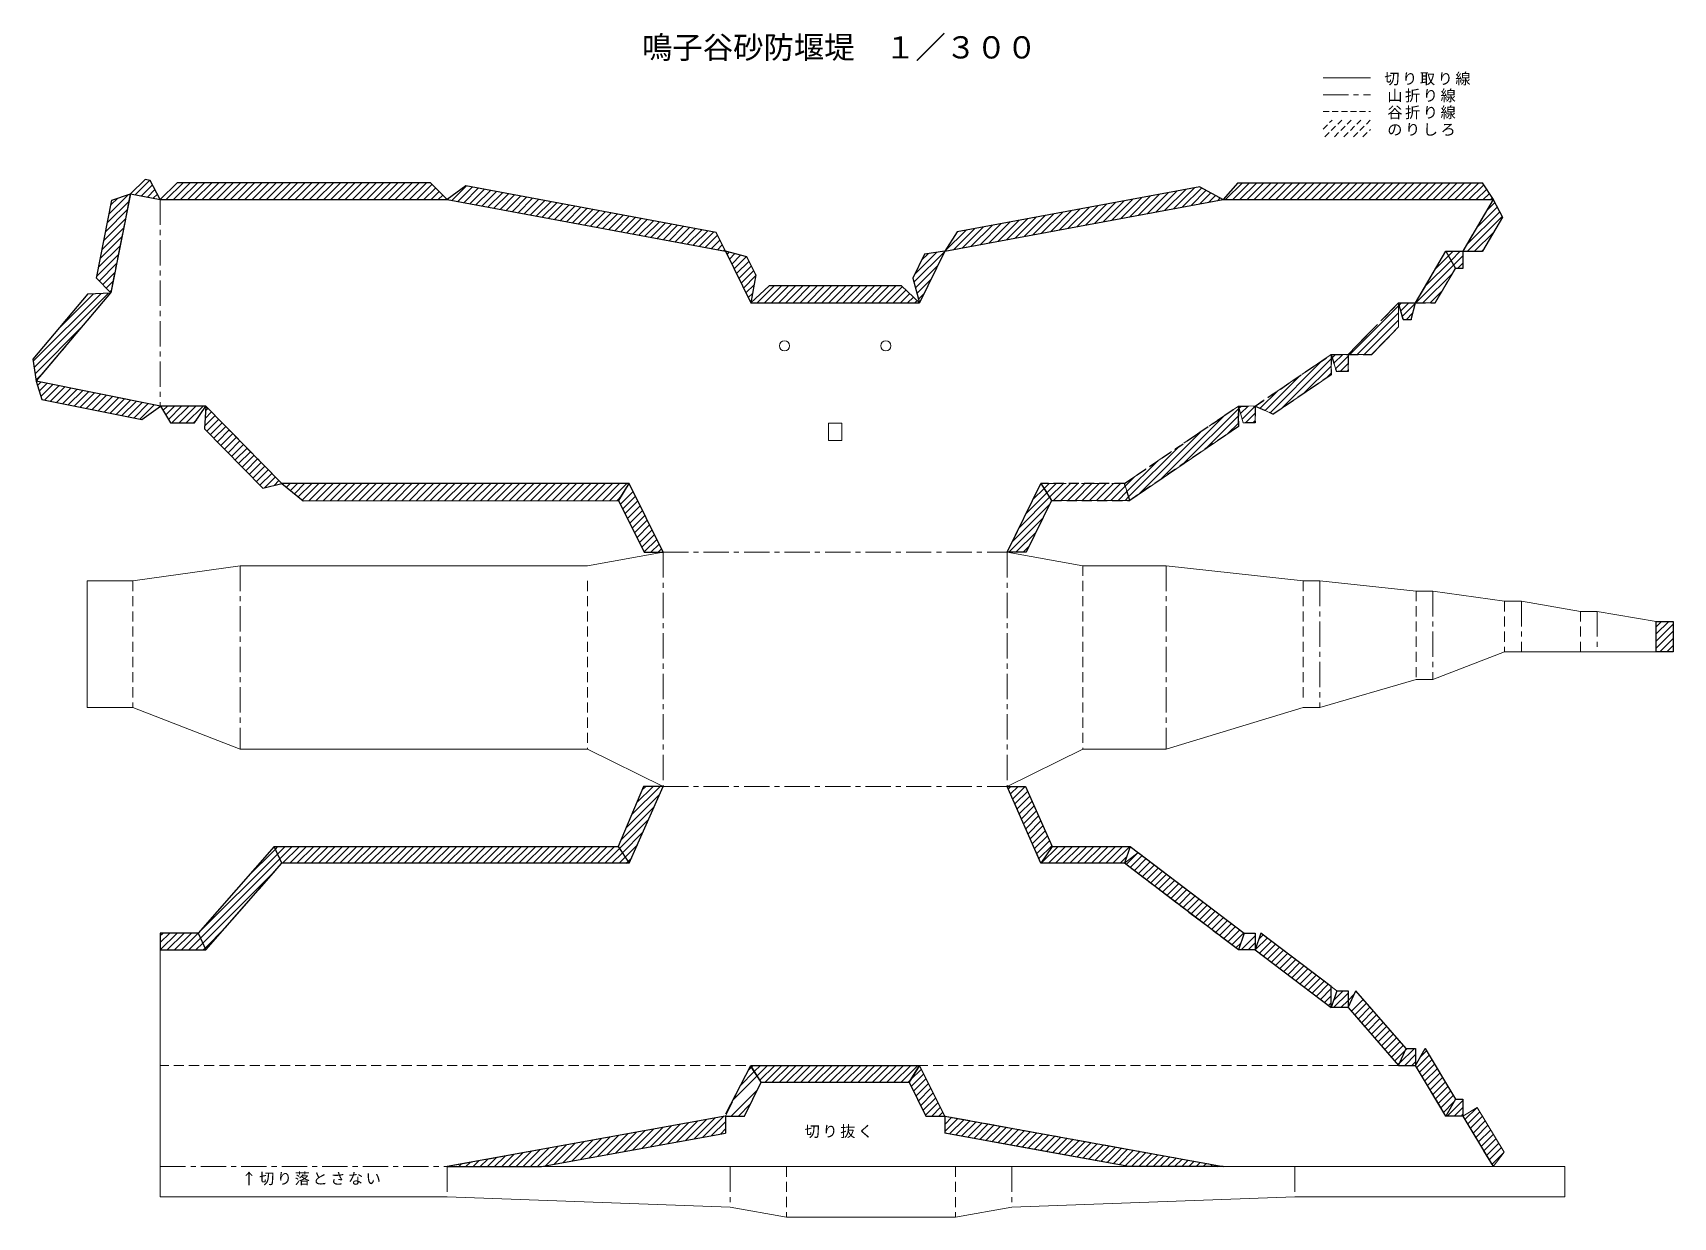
# Model space of a CAD drawing. Units: millimetres at full size, sheet at 1:300. Extents: x -1911260 to 408766, y -45196 to 976532.
# Drawn here: x 175247 to 272476, y 879552 to 949773 of the extents above; entities that cross this region are included whole.
import ezdxf
from ezdxf.enums import TextEntityAlignment as Align

# ---------------------------------------------------------------- set-up
doc = ezdxf.new("R2010")
doc.units = ezdxf.units.MM
doc.header["$LTSCALE"] = 300
for name, pattern in [('CHAIN1', [8, 5, -1, 1, -1]), ('DASHED1', [1.8, 1.2, -0.6]), ('DASHED2', [3, 2, -1])]:
    doc.linetypes.add(name, pattern=pattern)
doc.layers.add('0-0', color=4, linetype='Continuous', lineweight=5)
doc.layers.add('0-1', color=2, linetype='Continuous')
doc.styles.add('ＭＳ ゴシック', font='')
doc.styles.get('ＭＳ ゴシック').set_extended_font_data('MS Gothic')

msp = doc.modelspace()

# ---------------------------------------------------------------- texts
at = {"layer": '0-0', "style": 'ＭＳ ゴシック'}
msp.add_text('鳴子谷砂防堰堤\u3000１／３００', height=1320, dxfattribs=at).set_placement((211355.9, 947853.5), align=Align.BOTTOM_LEFT)
at = {"layer": '0-0', "color": 7, "char_height": 659.8, "attachment_point": 7, "style": 'ＭＳ ゴシック'}
for s, insert in [('\\T1.17;切り取り線', (255354, 946649.2)), ('\\T1.17;山折り線', (255529, 945649.2)), ('\\T1.17;谷折り線', (255529, 944649.2)), ('\\T1.17;のりしろ', (255529, 943649.2)), ('\\T1.17;切り抜く', (220996.9, 884240.6)), ('\\T1.17;↑切り落とさない', (187611.7, 881439.2))]:
    msp.add_mtext(s, dxfattribs=dict(at, insert=insert))

# ---------------------------------------------------------------- linework, layer by layer
at = {"layer": '0-0'}
for p, q in [((251727.5, 947099.2), (254527.5, 947099.2)), ((182804, 939881.4), (183804, 940881.4)), ((198794, 940881.4), (183804, 940881.4)), ((198811.1, 940874.3), (198794, 940881.4)), ((245804, 939881.4), (246680.3, 940881.4)), ((261153.6, 940881.4), (246680.3, 940881.4)), ((217577.4, 936495.7), (218099.3, 935431)), ((260004, 936821.4), (260004, 935821.4)), ((261164.2, 936821.4), (260004, 936821.4)), ((218099.3, 935431), (217804, 933761.4)), ((256204, 933761.4), (256204, 932755.8)), ((256204, 933761.4), (256481.2, 932757.2)), ((258364.2, 933761.4), (257204, 933761.4)), ((256204, 932755.8), (256204, 932333)), ((256204, 932333), (254604.5, 930701.4)), ((252204, 930701.4), (252204, 929492.1)), ((252511.8, 929701.4), (252204, 930701.4)), ((253204, 930701.4), (253204, 929701.4)), ((254604.5, 930701.4), (253204, 930701.4)), ((252511.8, 929701.4), (253204, 929701.4)), ((246704, 927641.4), (246994.8, 926641.4)), ((246704, 927641.4), (246704, 926637.5)), ((247704, 927641.4), (247704, 926641.4)), ((246704, 926641.4), (246704, 926432.1)), ((247704, 926641.4), (246994.8, 926641.4)), ((211512.2, 905096.4), (212604, 905096.4)), ((235657.6, 901532.4), (240291.2, 901532.4)), ((240291.2, 901532.4), (239954, 900532.4)), ((182804, 896397.9), (182804, 895397.9)), ((185050.8, 896397.9), (185504, 895397.9)), ((247041.2, 896397.9), (246704, 895397.9)), ((248041.2, 896397.9), (247704, 895397.9)), ((248041.2, 896397.9), (252541.2, 892974.9)), ((182804, 895397.9), (182804, 882551.9)), ((257770.2, 889551.9), (257204, 888551.9)), ((217804, 888551.9), (218422.1, 887551.9)), ((218422.1, 887551.9), (217422.1, 885551.9)), ((227186, 887551.9), (228186, 885551.9)), ((260004, 885551.9), (260862.1, 886065.5)), ((260862.1, 886065.5), (262453.1, 883413.8)), ((216304, 885551.9), (217422.1, 885551.9)), ((216304, 885551.9), (216304, 884535.5)), ((229304, 885551.9), (228186, 885551.9)), ((205394.2, 882551.9), (216304, 884535.5)), ((234713.9, 883551.9), (240213.9, 882551.9)), ((261804, 882551.9), (262453.1, 883413.8)), ((199804, 882551.9), (245804, 882551.9)), ((245804, 882551.9), (266052, 882551.9))]:
    msp.add_line(p, q, dxfattribs=at)
at = {"layer": '0-0', "color": 2, "linetype": 'CHAIN1'}
for p, q in [((251727.5, 946099.2), (254527.5, 946099.2)), ((182804, 939881.4), (181038.9, 940234.1)), ((182804, 939881.4), (182804, 927644.2)), ((182804, 939881.4), (182986.2, 939881.4)), ((182986.2, 939881.4), (199804, 939881.4)), ((199804, 939881.4), (216304, 936821.4)), ((259004, 936821.4), (257204, 933761.4)), ((259004, 936821.4), (260004, 936821.4)), ((256204, 933761.4), (253204, 930701.4)), ((256204, 933761.4), (257204, 933761.4)), ((252204, 930701.4), (247704, 927641.4)), ((252204, 930701.4), (253204, 930701.4)), ((182806.2, 927643.7), (185504, 927641.4)), ((246704, 927641.4), (239954, 923051.4)), ((246704, 927641.4), (247716.3, 927649.7)), ((235004, 923051.4), (233004, 918971.4)), ((235004, 923051.4), (239954, 923051.4)), ((212604, 918971.4), (233004, 918971.4)), ((212604, 918971.4), (212604, 905096.4)), ((233004, 918971.4), (233004, 905096.4)), ((187532, 918171.4), (187532, 907296.4)), ((242426, 918171.4), (242426, 907296.4)), ((251538, 917271.4), (251538, 909799.8)), ((258238, 916671.4), (258238, 911421.4)), ((263480, 916071.4), (263480, 913071.4)), ((267978, 915471.4), (267978, 913071.4)), ((271476, 914871.4), (271476, 913071.4)), ((212604, 905096.4), (233004, 905096.4)), ((217790.9, 888525.6), (216304, 885551.9)), ((199804, 882551.9), (216275.4, 885551.9)), ((182804, 882551.9), (199804, 882548.9)), ((199804, 882548.9), (199804, 880751.9)), ((216574, 882548.9), (216574, 880151.9)), ((233282, 882548.9), (233282, 880151.9)), ((250052, 882551.9), (250052, 880751.9))]:
    msp.add_line(p, q, dxfattribs=at)
at = {"layer": '0-0', "color": 7, "linetype": 'DASHED1'}
msp.add_line((251727.5, 945099.2), (254527.5, 945099.2), dxfattribs=at)
at = {"layer": '0-0', "color": 2, "linetype": 'DASHED1'}
for p, q in [((251727.5, 944067.9), (252261.5, 944601.9)), ((251827.2, 943601.9), (252827.2, 944601.9)), ((252392.9, 943601.9), (253392.9, 944601.9)), ((252958.6, 943601.9), (253958.6, 944601.9)), ((253524.3, 943601.9), (254524.3, 944601.9)), ((254090, 943601.9), (254527.5, 944039.5))]:
    msp.add_line(p, q, dxfattribs=at)
at = {"layer": '0-0', "color": 5, "linetype": 'DASHED2'}
msp.add_line((260004, 935801.4), (260004, 935821.4), dxfattribs=at)
at = {"layer": '0-0', "color": 7, "linetype": 'DASHED2'}
for p, q in [((237476, 918171.4), (237476, 907296.4)), ((181169, 917271.4), (181169, 909771.4)), ((208132, 917271.4), (208132, 907296.4)), ((250538, 917271.4), (250538, 910081)), ((257238, 916671.4), (257238, 911421.4)), ((262480, 916071.4), (262480, 913071.4)), ((266978, 915471.4), (266978, 913071.4)), ((256204, 888551.9), (182804, 888551.9)), ((219928, 882551.9), (219928, 879551.9)), ((229928, 882548.9), (229928, 879551.9))]:
    msp.add_line(p, q, dxfattribs=at)
at = {"layer": '0-0'}
for points in [[(182804, 939881.4), (182203, 941021.3), (181901.8, 941081.4), (181038.9, 940234.1), (179940.4, 939840), (179017, 935218.9), (179863.3, 934350.4), (178504.3, 934289.3), (175247, 930422.6), (175451.6, 929113.3), (175782.3, 928027.3), (181702.4, 926842.1), (182806.2, 927643.7), (183410.2, 926641.4), (184828.6, 926641.4), (185504, 927641.4), (185421.5, 926297.2), (188875.9, 922773.7), (190004, 923051.4), (191265.1, 922022.8), (209985, 922042.4), (210604, 923051.4)], [(198794, 940881.4), (198811.1, 940874.3), (199804, 939881.4)], [(199804, 939881.4), (200916.4, 940692.2), (215750.1, 937941.2)], [(245804, 939881.4), (244423.5, 940642.4), (230031.8, 937973.4), (229304, 936821.4), (228102, 936641), (227406.7, 935222.8), (227804, 933761.4), (226730.1, 934761.4), (218902.1, 934761.4), (217804, 933761.4)], [(261153.6, 940881.4), (261804, 939881.4), (262358.3, 938851.4), (261164.2, 936821.4)], [(217577.4, 936495.7), (216304, 936821.4), (215750.1, 937941.2)], [(259004, 936821.4), (259564.2, 935801.4), (258364.2, 933761.4)], [(260004, 935821.4), (260004, 935801.4), (259564.2, 935801.4)], [(256488.4, 932757.2), (256939.4, 932759.8), (257204, 933761.4)], [(252204, 929492.1), (248774.6, 927160.1), (247704, 927641.4)], [(246704, 926432.1), (240261.8, 922051.4), (239954, 923051.4)], [(235004, 923051.4), (235627.5, 922051.4), (240261.8, 922051.4)], [(209985, 922042.4), (211490.4, 918971.4), (212604, 918971.4)], [(235627.5, 922051.4), (234117.7, 918971.4), (233004, 918971.4)], [(212604, 918971.4), (208132, 918171.4), (187532, 918171.4), (181169, 917271.4), (178469, 917271.4)], [(233004, 918971.4), (237476, 918171.4), (242426, 918171.4), (250538, 917271.4), (251538, 917271.4), (257238, 916671.4), (258238, 916671.4), (262480, 916071.4), (263480, 916071.4), (266978, 915471.4), (267978, 915471.4), (271476, 914871.4)], [(178469, 917271.4), (178469, 909771.4), (181169, 909771.4), (187532, 907296.4), (208132, 907296.4), (212604, 905096.4)], [(233004, 905096.4), (237476, 907296.4), (242426, 907296.4), (250538, 909771.4), (251538, 909771.4), (257238, 911421.4), (258238, 911421.4), (262480, 913071.4), (271476, 913071.4), (272476, 913071.4), (272476, 914871.4), (271476, 914871.4)], [(211451.9, 905096.4), (209950.5, 901532.4), (210604, 900532.4)], [(233004, 905096.4), (234095.8, 905096.4), (235657.6, 901532.4), (235004, 900532.4)], [(189550.8, 901532.4), (185050.8, 896397.9), (182804, 896397.9)], [(209950.5, 901532.4), (189550.8, 901532.4), (190004, 900532.4)], [(239954, 900532.4), (240759.1, 901176.4), (247041.2, 896397.9)], [(247041.2, 896397.9), (247704, 896397.9), (247704, 895397.9)], [(252204, 893231.3), (252204, 891974.9), (252541.2, 892974.9), (253204, 892974.9), (253204, 891974.9), (253657.3, 892974.9), (256657.3, 889551.9), (256204, 888551.9)], [(256657.3, 889551.9), (257204, 889551.9), (257204, 888551.9)], [(257770.2, 889551.9), (259570.2, 886551.9), (259004, 885551.9)], [(218422.1, 887551.9), (227186, 887551.9), (227804, 888551.9)], [(259570.2, 886551.9), (260004, 886551.9), (260004, 885551.9)], [(229304, 885551.9), (229304, 884535.5), (234713.9, 883551.9)], [(182804, 882551.9), (182804, 880751.9), (199804, 880751.9), (216574, 880151.9), (219928, 879551.9), (229928, 879551.9), (233282, 880151.9), (250052, 880751.9), (266052, 880751.9), (266052, 882551.9)]]:
    msp.add_lwpolyline(points, dxfattribs=at)
at = {"layer": '0-0', "color": 2, "linetype": 'CHAIN1'}
for points in [[(181025.1, 940222.8), (179863.3, 934350.4), (175451.6, 929113.3), (182801, 927642)], [(216304, 936821.4), (217804, 933761.4), (227804, 933761.4), (229304, 936821.4), (245804, 939881.4), (261804, 939881.4), (260004, 936821.4)], [(185504, 927641.4), (190004, 923051.4), (210604, 923051.4), (212604, 918971.4)], [(182804, 895397.9), (185504, 895397.9), (190004, 900532.4), (210604, 900532.4), (212604, 905096.4)], [(233004, 905096.4), (235004, 900532.4), (239954, 900532.4), (246704, 895397.9), (247704, 895397.9), (252204, 891974.9), (253204, 891974.9), (256204, 888551.9), (257204, 888551.9), (259004, 885551.9), (260004, 885551.9), (261804, 882551.9)], [(217804, 888551.9), (227804, 888551.9), (229304, 885551.9), (245804, 882551.9)]]:
    msp.add_lwpolyline(points, dxfattribs=at)
at = {"layer": '0-0'}
msp.add_lwpolyline([(222404, 926621.4), (222404, 925601.4), (223204, 925601.4), (223204, 926621.4)], close=True, dxfattribs=at)
for centre in [(219804, 931211.4), (225804, 931211.4)]:
    msp.add_circle(centre, 300, dxfattribs=at)
at = {"layer": '0-1', "color": 5}
for p, q in [((179940.4, 939840), (181038.9, 940234.1)), ((181038.9, 940234.1), (181901.8, 941081.4)), ((181038.9, 940234.1), (182804, 939881.4)), ((244423.5, 940642.4), (245804, 939881.4)), ((246680.3, 940881.4), (261153.6, 940881.4)), ((261153.6, 940881.4), (261804, 939881.4)), ((179017, 935218.9), (179940.4, 939840)), ((261804, 939881.4), (260004, 936821.4)), ((261804, 939881.4), (262358.3, 938851.4)), ((262358.3, 938851.4), (261164.2, 936821.4)), ((216304, 936821.4), (217804, 933761.4)), ((229304, 936821.4), (227804, 933761.4)), ((229304, 936821.4), (228102, 936641)), ((259004, 936821.4), (259564.2, 935801.4)), ((260004, 936821.4), (261164.2, 936821.4)), ((218099.3, 935431), (217804, 933761.4)), ((226730.1, 934761.4), (218902.1, 934761.4)), ((226730.1, 934761.4), (227804, 933761.4)), ((175451.6, 929113.3), (179863.3, 934350.4)), ((178504.3, 934289.3), (179863.3, 934350.4)), ((256478.5, 932766.8), (256204, 933761.4)), ((256204, 933761.4), (257222.1, 933761.4)), ((256951.8, 932769.6), (257204, 933761.4)), ((256478.5, 932766.8), (256491.2, 932757.2)), ((256481.2, 932757.2), (256488.4, 932757.2)), ((256939.4, 932759.8), (256491.2, 932757.2)), ((256951.8, 932769.6), (256939.4, 932759.8)), ((182806.2, 927643.7), (175451.6, 929113.3)), ((185050.8, 896397.9), (182804, 896397.9)), ((252541.2, 892974.9), (252204, 891974.9)), ((256657.3, 889551.9), (253657.3, 892974.9)), ((253204, 891974.9), (252204, 891974.9)), ((217804, 888551.9), (227804, 888551.9)), ((216275.4, 885551.9), (199804, 882551.9)), ((216304, 885551.9), (216304, 884535.5)), ((229304, 885551.9), (229304, 884535.5)), ((260004, 885551.9), (261804, 882551.9)), ((240213.9, 882551.9), (229304, 884535.5))]:
    msp.add_line(p, q, dxfattribs=at)
at = {"layer": '0-1'}
for p, q in [((181329.5, 940176), (182179.4, 941026)), ((181683.1, 940105.4), (182339.7, 940762)), ((182036.7, 940034.7), (182486.2, 940484.2)), ((182390.3, 939964.1), (182632.7, 940206.4)), ((183156.2, 939881.4), (184156, 940881.2)), ((183580.4, 939881.4), (184580.1, 940881)), ((184004.7, 939881.4), (185004.1, 940880.8)), ((184429, 939881.4), (185428.2, 940880.6)), ((184853.2, 939881.4), (185852.3, 940880.4)), ((185277.5, 939881.4), (186276.3, 940880.2)), ((185701.8, 939881.4), (186700.4, 940880)), ((186126, 939881.4), (187124.5, 940879.8)), ((186550.3, 939881.4), (187548.5, 940879.6)), ((186974.5, 939881.4), (187972.6, 940879.4)), ((187398.8, 939881.4), (188396.6, 940879.2)), ((187823.1, 939881.4), (188820.7, 940879)), ((188247.3, 939881.4), (189244.8, 940878.8)), ((188671.6, 939881.4), (189668.8, 940878.6)), ((189095.9, 939881.4), (190092.9, 940878.4)), ((189520.1, 939881.4), (190517, 940878.2)), ((189944.4, 939881.4), (190941, 940878)), ((190368.7, 939881.4), (191365.1, 940877.8)), ((190792.9, 939881.4), (191789.2, 940877.6)), ((191217.2, 939881.4), (192213.2, 940877.4)), ((191641.5, 939881.4), (192637.3, 940877.2)), ((192065.7, 939881.4), (193061.4, 940877)), ((192490, 939881.4), (193485.4, 940876.8)), ((192914.2, 939881.4), (193909.5, 940876.6)), ((193338.5, 939881.4), (194333.5, 940876.4)), ((193762.8, 939881.4), (194757.6, 940876.2)), ((194187, 939881.4), (195181.7, 940876)), ((194611.3, 939881.4), (195605.7, 940875.8)), ((195035.6, 939881.4), (196029.8, 940875.6)), ((195459.8, 939881.4), (196453.9, 940875.4)), ((195884.1, 939881.4), (196877.9, 940875.2)), ((196308.4, 939881.4), (197302, 940875)), ((196732.6, 939881.4), (197726.1, 940874.8)), ((197156.9, 939881.4), (198150.1, 940874.6)), ((197581.1, 939881.4), (198574.2, 940874.4)), ((198005.4, 939881.4), (198904.7, 940780.7)), ((198429.7, 939881.4), (199116.9, 940568.6)), ((198853.9, 939881.4), (199329, 940356.4)), ((200076.2, 939830.9), (200934.2, 940688.9)), ((200434.1, 939764.5), (201292.1, 940622.5)), ((200792, 939698.2), (201650, 940556.1)), ((201149.9, 939631.8), (202007.9, 940489.7)), ((201507.8, 939565.4), (202365.8, 940423.4)), ((201865.7, 939499), (202723.6, 940357)), ((202223.6, 939432.7), (203081.5, 940290.6)), ((202581.5, 939366.3), (203439.4, 940224.2)), ((241292.1, 939044.6), (242540.7, 940293.2)), ((241813, 939141.2), (243061.6, 940389.8)), ((242333.8, 939237.8), (243582.5, 940486.4)), ((242854.7, 939334.4), (244103.3, 940583)), ((243375.6, 939431), (244528.9, 940584.3)), ((243896.4, 939527.6), (244802.4, 940433.6)), ((244417.3, 939624.2), (245075.9, 940282.8)), ((245947.3, 939881.4), (246947.3, 940881.4)), ((245947.3, 939881.4), (246947.3, 940881.4)), ((246371.5, 939881.4), (247371.5, 940881.4)), ((246371.5, 939881.4), (247371.5, 940881.4)), ((246795.8, 939881.4), (247795.8, 940881.4)), ((246795.8, 939881.4), (247795.8, 940881.4)), ((247220, 939881.4), (248220, 940881.4)), ((247220, 939881.4), (248220, 940881.4)), ((247644.3, 939881.4), (248644.3, 940881.4)), ((247644.3, 939881.4), (248644.3, 940881.4)), ((248068.6, 939881.4), (249068.6, 940881.4)), ((248068.6, 939881.4), (249068.6, 940881.4)), ((248492.8, 939881.4), (249492.8, 940881.4)), ((248492.8, 939881.4), (249492.8, 940881.4)), ((248917.1, 939881.4), (249917.1, 940881.4)), ((248917.1, 939881.4), (249917.1, 940881.4)), ((249341.4, 939881.4), (250341.4, 940881.4)), ((249341.4, 939881.4), (250341.4, 940881.4)), ((249765.6, 939881.4), (250765.6, 940881.4)), ((249765.6, 939881.4), (250765.6, 940881.4)), ((250189.9, 939881.4), (251189.9, 940881.4)), ((250189.9, 939881.4), (251189.9, 940881.4)), ((250614.2, 939881.4), (251614.2, 940881.4)), ((250614.2, 939881.4), (251614.2, 940881.4)), ((251038.4, 939881.4), (252038.4, 940881.4)), ((251038.4, 939881.4), (252038.4, 940881.4)), ((251462.7, 939881.4), (252462.7, 940881.4)), ((251462.7, 939881.4), (252462.7, 940881.4)), ((251886.9, 939881.4), (252886.9, 940881.4)), ((251886.9, 939881.4), (252886.9, 940881.4)), ((252311.2, 939881.4), (253311.2, 940881.4)), ((252311.2, 939881.4), (253311.2, 940881.4)), ((252735.5, 939881.4), (253735.5, 940881.4)), ((252735.5, 939881.4), (253735.5, 940881.4)), ((253159.7, 939881.4), (254159.7, 940881.4)), ((253159.7, 939881.4), (254159.7, 940881.4)), ((253584, 939881.4), (254584, 940881.4)), ((253584, 939881.4), (254584, 940881.4)), ((254008.3, 939881.4), (255008.3, 940881.4)), ((254008.3, 939881.4), (255008.3, 940881.4)), ((254432.5, 939881.4), (255432.5, 940881.4)), ((254432.5, 939881.4), (255432.5, 940881.4)), ((254856.8, 939881.4), (255856.8, 940881.4)), ((254856.8, 939881.4), (255856.8, 940881.4)), ((255281.1, 939881.4), (256281.1, 940881.4)), ((255281.1, 939881.4), (256281.1, 940881.4)), ((255705.3, 939881.4), (256705.3, 940881.4)), ((255705.3, 939881.4), (256705.3, 940881.4)), ((256129.6, 939881.4), (257129.6, 940881.4)), ((256129.6, 939881.4), (257129.6, 940881.4)), ((256553.9, 939881.4), (257553.9, 940881.4)), ((256553.9, 939881.4), (257553.9, 940881.4)), ((256978.1, 939881.4), (257978.1, 940881.4)), ((256978.1, 939881.4), (257978.1, 940881.4)), ((257402.4, 939881.4), (258402.4, 940881.4)), ((257402.4, 939881.4), (258402.4, 940881.4)), ((257826.6, 939881.4), (258826.6, 940881.4)), ((257826.6, 939881.4), (258826.6, 940881.4)), ((258250.9, 939881.4), (259250.9, 940881.4)), ((258250.9, 939881.4), (259250.9, 940881.4)), ((258675.2, 939881.4), (259675.2, 940881.4)), ((258675.2, 939881.4), (259675.2, 940881.4)), ((259099.4, 939881.4), (260099.4, 940881.4)), ((259099.4, 939881.4), (260099.4, 940881.4)), ((259523.7, 939881.4), (260523.7, 940881.4)), ((259523.7, 939881.4), (260523.7, 940881.4)), ((259948, 939881.4), (260948, 940881.4)), ((259948, 939881.4), (260948, 940881.4)), ((260372.2, 939881.4), (261239.8, 940748.9)), ((260372.2, 939881.4), (261239.8, 940748.9)), ((260796.5, 939881.4), (261407, 940491.9)), ((260796.5, 939881.4), (261407, 940491.9)), ((261220.8, 939881.4), (261574.2, 940234.8)), ((261220.8, 939881.4), (261574.2, 940234.8)), ((179571.5, 937993.8), (180845.9, 939268.2)), ((179677.5, 938524), (180951.9, 939798.4)), ((179783.4, 939054.2), (180921, 940191.8)), ((179889.3, 939584.4), (180259.3, 939954.4)), ((182743.9, 939893.4), (182779.1, 939928.6)), ((199278.2, 939881.4), (199541.1, 940144.3)), ((199702.5, 939881.4), (199753.3, 939932.2)), ((202939.4, 939299.9), (203797.3, 940157.9)), ((203297.3, 939233.6), (204155.2, 940091.5)), ((203655.2, 939167.2), (204513.1, 940025.1)), ((204013.1, 939100.8), (204871, 939958.8)), ((204370.9, 939034.4), (205228.9, 939892.4)), ((204728.8, 938968.1), (205586.8, 939826)), ((205086.7, 938901.7), (205944.7, 939759.6)), ((205444.6, 938835.3), (206302.6, 939693.3)), ((205802.5, 938768.9), (206660.5, 939626.9)), ((206160.4, 938702.6), (207018.3, 939560.5)), ((206518.3, 938636.2), (207376.2, 939494.1)), ((206876.2, 938569.8), (207734.1, 939427.8)), ((207234.1, 938503.5), (208092, 939361.4)), ((207592, 938437.1), (208449.9, 939295)), ((236083.5, 938078.7), (237332.1, 939327.3)), ((236604.4, 938175.3), (237853, 939423.9)), ((237125.2, 938271.9), (238373.9, 939520.5)), ((237646.1, 938368.5), (238894.7, 939617.1)), ((238167, 938465.1), (239415.6, 939713.7)), ((238687.8, 938561.7), (239936.4, 939810.3)), ((239208.7, 938658.3), (240457.3, 939906.9)), ((239729.5, 938754.8), (240978.2, 940003.5)), ((240250.4, 938851.4), (241499, 940100.1)), ((240771.3, 938948), (242019.9, 940196.7)), ((244938.1, 939720.8), (245349.4, 940132)), ((245459, 939817.4), (245622.9, 939981.3)), ((260819, 938206.9), (262045.3, 939433.1)), ((260819, 938206.9), (262045.3, 939433.1)), ((261425.1, 939237.2), (261896.8, 939709)), ((261425.1, 939237.2), (261896.8, 939709)), ((261645, 939881.4), (261741.4, 939977.7)), ((261645, 939881.4), (261741.4, 939977.7)), ((179465.6, 937463.6), (180740, 938738)), ((207949.9, 938370.7), (208807.8, 939228.7)), ((208307.8, 938304.3), (209165.7, 939162.3)), ((208665.6, 938238), (209523.6, 939095.9)), ((209023.5, 938171.6), (209881.5, 939029.5)), ((209381.4, 938105.2), (210239.4, 938963.2)), ((209739.3, 938038.9), (210597.3, 938896.8)), ((210097.2, 937972.5), (210955.2, 938830.4)), ((210455.1, 937906.1), (211313, 938764)), ((210813, 937839.7), (211670.9, 938697.7)), ((211170.9, 937773.4), (212028.8, 938631.3)), ((211528.8, 937707), (212386.7, 938564.9)), ((211886.7, 937640.6), (212744.6, 938498.6)), ((212244.6, 937574.2), (213102.5, 938432.2)), ((212602.5, 937507.9), (213460.4, 938365.8)), ((212960.3, 937441.5), (213818.3, 938299.4)), ((230354.1, 937016.1), (231602.7, 938264.7)), ((230874.9, 937112.7), (232123.5, 938361.3)), ((231395.8, 937209.3), (232644.4, 938457.9)), ((231916.6, 937305.9), (233165.3, 938554.5)), ((232437.5, 937402.5), (233686.1, 938651.1)), ((232958.4, 937499.1), (234207, 938747.7)), ((233479.2, 937595.7), (234727.8, 938844.3)), ((234000.1, 937692.3), (235248.7, 938940.9)), ((234520.9, 937788.9), (235769.6, 939037.5)), ((235041.8, 937885.5), (236290.4, 939134.1)), ((235562.7, 937982.1), (236811.3, 939230.7)), ((260212.9, 937176.5), (262193.7, 939157.3)), ((260212.9, 937176.5), (262193.7, 939157.3)), ((260282.1, 936821.4), (262342.2, 938881.5)), ((260282.1, 936821.4), (262342.2, 938881.5)), ((179253.7, 936403.2), (180528.1, 937677.6)), ((179359.6, 936933.4), (180634, 938207.8)), ((213318.2, 937375.1), (214176.2, 938233.1)), ((213676.1, 937308.8), (214534.1, 938166.7)), ((214034, 937242.4), (214892, 938100.3)), ((214391.9, 937176), (215249.9, 938033.9)), ((214749.8, 937109.6), (215607.7, 937967.6)), ((215107.7, 937043.3), (215834.7, 937770.2)), ((215465.6, 936976.9), (215975.1, 937486.4)), ((229312.3, 936822.9), (230561, 938071.5)), ((229833.2, 936919.5), (231081.8, 938168.1)), ((230020.3, 937955.1), (230040.1, 937974.9)), ((260706.3, 936821.4), (261818.3, 937933.4)), ((260706.3, 936821.4), (261818.3, 937933.4)), ((179041.8, 935342.7), (180316.2, 936617.2)), ((179147.7, 935872.9), (180422.1, 937147.4)), ((215823.5, 936910.5), (216115.5, 937202.5)), ((216181.4, 936844.1), (216255.9, 936918.7)), ((216395.8, 936634.3), (216526.1, 936764.6)), ((216535.3, 936349.6), (216863.9, 936678.2)), ((216674.9, 936064.9), (217201.8, 936591.8)), ((216814.4, 935780.2), (217539.6, 936505.4)), ((227472, 934982.6), (229297.5, 936808.1)), ((227521, 935455.8), (228812.8, 936747.7)), ((227928.9, 936288), (228313.7, 936672.8)), ((258390.5, 935778.3), (259156.3, 936544.1)), ((258996.5, 936808.7), (259005.9, 936818)), ((259005.9, 936818), (259009.3, 936821.4)), ((259005.9, 936818), (259009.3, 936821.4)), ((259156.3, 936544.1), (259433.6, 936821.4)), ((259156.3, 936544.1), (259433.6, 936821.4)), ((259306.7, 936270.3), (259857.8, 936821.4)), ((259306.7, 936270.3), (259857.8, 936821.4)), ((259457.1, 935996.4), (260004, 936543.4)), ((259457.1, 935996.4), (260004, 936543.4)), ((261130.6, 936821.4), (261212.2, 936903)), ((261130.6, 936821.4), (261212.2, 936903)), ((179177.5, 935054.2), (180210.3, 936086.9)), ((179386.9, 934839.3), (180104.3, 935556.7)), ((216954, 935495.5), (217701.3, 936242.8)), ((217093.6, 935210.8), (217840.9, 935958.1)), ((217233.1, 934926.1), (217980.5, 935673.4)), ((217372.7, 934641.4), (218085.7, 935354.4)), ((227562.7, 934649.1), (228889.6, 935975.9)), ((257222.1, 933761.4), (259457.1, 935996.4)), ((257646.3, 933761.4), (259389.8, 935504.8)), ((257784.4, 934747.9), (259306.7, 936270.3)), ((259686.3, 935801.4), (260004, 936119.1)), ((259686.3, 935801.4), (260004, 936119.1)), ((179596.3, 934624.4), (179998.4, 935026.5)), ((179805.6, 934409.5), (179892.4, 934496.3)), ((217512.2, 934356.6), (217994.6, 934839)), ((218189.8, 933761.4), (219189.8, 934761.4)), ((218614, 933761.4), (219614, 934761.4)), ((219038.3, 933761.4), (220038.3, 934761.4)), ((219462.6, 933761.4), (220462.6, 934761.4)), ((219886.8, 933761.4), (220886.8, 934761.4)), ((220311.1, 933761.4), (221311.1, 934761.4)), ((220735.4, 933761.4), (221735.4, 934761.4)), ((221159.6, 933761.4), (222159.6, 934761.4)), ((221583.9, 933761.4), (222583.9, 934761.4)), ((222008.2, 933761.4), (223008.2, 934761.4)), ((222432.4, 933761.4), (223432.4, 934761.4)), ((222856.7, 933761.4), (223856.7, 934761.4)), ((223281, 933761.4), (224281, 934761.4)), ((223705.2, 933761.4), (224705.2, 934761.4)), ((224129.5, 933761.4), (225129.5, 934761.4)), ((224553.7, 933761.4), (225553.7, 934761.4)), ((224978, 933761.4), (225978, 934761.4)), ((225402.3, 933761.4), (226402.3, 934761.4)), ((225826.5, 933761.4), (226780, 934714.9)), ((226250.8, 933761.4), (226999.7, 934510.3)), ((227653.4, 934315.5), (228481.6, 935143.7)), ((258070.6, 933761.4), (258783.7, 934474.5)), ((175266.9, 930295.1), (179296.8, 934324.9)), ((175324.2, 929928.1), (179741, 934344.9)), ((176726.3, 932178.8), (178852.5, 934305)), ((217651.8, 934071.9), (217903.4, 934323.6)), ((217791.4, 933787.2), (217812.3, 933808.2)), ((226675.1, 933761.4), (227219.4, 934305.8)), ((227099.3, 933761.4), (227439.1, 934101.2)), ((227523.6, 933761.4), (227658.8, 933896.6)), ((227744.1, 933981.9), (228073.7, 934311.5)), ((253313.6, 930701.4), (256204, 933591.9)), ((256240.7, 933628.5), (256373.6, 933761.4)), ((256332.5, 933296), (256797.8, 933761.4)), ((256424.2, 932963.5), (257197.9, 933737.2)), ((253737.8, 930701.4), (256204, 933167.6)), ((254162.1, 930701.4), (256204, 932743.4)), ((256643.1, 932758.1), (257053.2, 933168.3)), ((256643.1, 932758.1), (257053.2, 933168.3)), ((175381.6, 929561.2), (178219.6, 932399.2)), ((254586.3, 930701.4), (255510.2, 931625.3)), ((252265.5, 930501.8), (252465, 930701.4)), ((252365.3, 930177.4), (252889.3, 930701.4)), ((252465.2, 929853), (253204, 930591.9)), ((175438.9, 929194.3), (175951.8, 929707.2)), ((248584.8, 927245.4), (251693.8, 930354.4)), ((249240.6, 927476.9), (252204, 930440.4)), ((250566.4, 928378.5), (252204, 930016.1)), ((251892.2, 929280), (252204, 929591.9)), ((252737.8, 929701.4), (253204, 930167.6)), ((253162.1, 929701.4), (253204, 929743.4)), ((175528.8, 928859.9), (175727.2, 929058.3)), ((175627.8, 928534.6), (176080.8, 928987.6)), ((175726.8, 928209.4), (176434.4, 928917)), ((175937.8, 927996.1), (176788, 928846.3)), ((176291.3, 927925.4), (177141.6, 928775.6)), ((176644.8, 927854.6), (177495.2, 928705)), ((176998.3, 927783.8), (177848.8, 928634.3)), ((177351.8, 927713.1), (178202.4, 928563.7)), ((247999.4, 927508.6), (249042.1, 928551.3)), ((248292.1, 927377), (250368, 929452.9)), ((177705.3, 927642.3), (178556, 928493)), ((178058.8, 927571.5), (178909.6, 928422.4)), ((178412.3, 927500.8), (179263.2, 928351.7)), ((178765.8, 927430), (179616.8, 928281)), ((179119.3, 927359.2), (179970.4, 928210.4)), ((179472.8, 927288.5), (180324, 928139.7)), ((179826.3, 927217.7), (180677.7, 928069.1)), ((180179.8, 927146.9), (181031.3, 927998.4)), ((180533.3, 927076.2), (181384.9, 927927.8)), ((180886.8, 927005.4), (181738.5, 927857.1)), ((181240.3, 926934.6), (182092.1, 927786.4)), ((181593.8, 926863.8), (182445.7, 927715.8)), ((182776, 927621.9), (182799.3, 927645.1)), ((182962.6, 927384.2), (183221.8, 927643.4)), ((183122.1, 927119.4), (183645.7, 927643)), ((183281.6, 926854.7), (184069.6, 927642.6)), ((183492.6, 926641.4), (184493.5, 927642.3)), ((183916.9, 926641.4), (184917.4, 927641.9)), ((184341.1, 926641.4), (185341.3, 927641.5)), ((246739, 927521), (246859.4, 927641.4)), ((246834.6, 927192.3), (247283.7, 927641.4)), ((246930.2, 926863.6), (247704, 927637.5)), ((247706.7, 927640.2), (247716.3, 927649.7)), ((184765.4, 926641.4), (184960, 926836)), ((185431.4, 926458.8), (186053.5, 927080.9)), ((185459.2, 926910.9), (185843.5, 927295.2)), ((185486.9, 927362.9), (185633.4, 927509.4)), ((185556.4, 926159.6), (186263.5, 926866.7)), ((185766.4, 925945.3), (186473.6, 926652.5)), ((242084.8, 923291), (245863.8, 927070.1)), ((243410.6, 924192.6), (246704, 927486)), ((244736.4, 925094.1), (246704, 927061.7)), ((246062.3, 925995.7), (246704, 926637.5)), ((247132.2, 926641.4), (247704, 927213.2)), ((247556.5, 926641.4), (247704, 926788.9)), ((185976.4, 925731.1), (186683.6, 926438.3)), ((186186.5, 925516.9), (186893.6, 926224)), ((186396.5, 925302.6), (187103.7, 926009.8)), ((186606.5, 925088.4), (187313.7, 925795.6)), ((240759, 922389.4), (244538, 926168.5)), ((186816.6, 924874.2), (187523.7, 925581.3)), ((187026.6, 924659.9), (187733.7, 925367.1)), ((187236.6, 924445.7), (187943.8, 925152.9)), ((187446.7, 924231.5), (188153.8, 924938.6)), ((187656.7, 924017.3), (188363.8, 924724.4)), ((187866.7, 923803), (188573.9, 924510.2)), ((188076.8, 923588.8), (188783.9, 924295.9)), ((188286.8, 923374.6), (188993.9, 924081.7)), ((188496.8, 923160.3), (189204, 923867.5)), ((188706.9, 922946.1), (189414, 923653.2)), ((188985.7, 922800.7), (189624, 923439)), ((189548.6, 922939.3), (189834.1, 923224.8)), ((190048.6, 923015), (190085, 923051.4)), ((190282.3, 922824.4), (190509.2, 923051.4)), ((190515.9, 922633.8), (190933.5, 923051.4)), ((190749.6, 922443.3), (191357.7, 923051.4)), ((190983.3, 922252.7), (191782, 923051.4)), ((191216.9, 922062.1), (192206.3, 923051.4)), ((191602.5, 922023.3), (192630.5, 923051.4)), ((192027.4, 922024), (193054.8, 923051.4)), ((192452.3, 922024.6), (193479.1, 923051.4)), ((192877.2, 922025.3), (193903.3, 923051.4)), ((193302.1, 922025.9), (194327.6, 923051.4)), ((193727, 922026.6), (194751.9, 923051.4)), ((194152, 922027.2), (195176.1, 923051.4)), ((194576.9, 922027.9), (195600.4, 923051.4)), ((195001.8, 922028.5), (196024.7, 923051.4)), ((195426.7, 922029.2), (196448.9, 923051.4)), ((195851.6, 922029.8), (196873.2, 923051.4)), ((196276.5, 922030.5), (197297.4, 923051.4)), ((196701.4, 922031.1), (197721.7, 923051.4)), ((197126.4, 922031.8), (198146, 923051.4)), ((197551.3, 922032.4), (198570.2, 923051.4)), ((197976.2, 922033.1), (198994.5, 923051.4)), ((198401.1, 922033.7), (199418.8, 923051.4)), ((198826, 922034.4), (199843, 923051.4)), ((199250.9, 922035), (200267.3, 923051.4)), ((199675.8, 922035.7), (200691.6, 923051.4)), ((200100.7, 922036.3), (201115.8, 923051.4)), ((200525.7, 922037), (201540.1, 923051.4)), ((200950.6, 922037.6), (201964.4, 923051.4)), ((201375.5, 922038.3), (202388.6, 923051.4)), ((201800.4, 922038.9), (202812.9, 923051.4)), ((202225.3, 922039.6), (203237.1, 923051.4)), ((202650.2, 922040.2), (203661.4, 923051.4)), ((203075.1, 922040.9), (204085.7, 923051.4)), ((203500.1, 922041.5), (204509.9, 923051.4)), ((203925, 922042.2), (204934.2, 923051.4)), ((204349.9, 922042.8), (205358.5, 923051.4)), ((204774.8, 922043.5), (205782.7, 923051.4)), ((205199.7, 922044.1), (206207, 923051.4)), ((205624.6, 922044.8), (206631.3, 923051.4)), ((206049.5, 922045.4), (207055.5, 923051.4)), ((206474.4, 922046.1), (207479.8, 923051.4)), ((206899.4, 922046.7), (207904, 923051.4)), ((207324.3, 922047.4), (208328.3, 923051.4)), ((207749.2, 922048), (208752.6, 923051.4)), ((208174.1, 922048.6), (209176.8, 923051.4)), ((208599, 922049.3), (209601.1, 923051.4)), ((209023.9, 922049.9), (210025.4, 923051.4)), ((209448.8, 922050.6), (210449.6, 923051.4)), ((235754, 922051.4), (236754, 923051.4)), ((235754, 922051.4), (236754, 923051.4)), ((236178.3, 922051.4), (237178.3, 923051.4)), ((236178.3, 922051.4), (237178.3, 923051.4)), ((236602.5, 922051.4), (237602.5, 923051.4)), ((236602.5, 922051.4), (237602.5, 923051.4)), ((237026.8, 922051.4), (238026.8, 923051.4)), ((237026.8, 922051.4), (238026.8, 923051.4)), ((237451.1, 922051.4), (238451.1, 923051.4)), ((237451.1, 922051.4), (238451.1, 923051.4)), ((237875.3, 922051.4), (238875.3, 923051.4)), ((237875.3, 922051.4), (238875.3, 923051.4)), ((238299.6, 922051.4), (239299.6, 923051.4)), ((238299.6, 922051.4), (239299.6, 923051.4)), ((238723.9, 922051.4), (239723.9, 923051.4)), ((238723.9, 922051.4), (239723.9, 923051.4)), ((239148.1, 922051.4), (239999.7, 922903)), ((209873.7, 922051.2), (210137.6, 922315.1)), ((210078.8, 921832), (210832.4, 922585.6)), ((210219, 921547.9), (210971.9, 922300.9)), ((210359.2, 921263.9), (211111.5, 922016.2)), ((210499.3, 920979.8), (211251.1, 921731.5)), ((233321.4, 919618.8), (235505.9, 921803.3)), ((239572.4, 922051.4), (240099.6, 922578.6)), ((239996.6, 922051.4), (240199.4, 922254.2)), ((210639.5, 920695.7), (211390.6, 921446.8)), ((210779.7, 920411.6), (211530.2, 921162.1)), ((210919.9, 920127.5), (211669.7, 920877.4)), ((233098.3, 918971.4), (235098, 920971.1)), ((211060.1, 919843.4), (211809.3, 920592.7)), ((211200.2, 919559.4), (211948.9, 920308)), ((211340.4, 919275.3), (212088.4, 920023.3)), ((233522.5, 918971.4), (234690, 920138.9)), ((211480.6, 918991.2), (212228, 919738.6)), ((211885.1, 918971.4), (212367.5, 919453.9)), ((212309.3, 918971.4), (212507.1, 919169.2)), ((233946.8, 918971.4), (234282.1, 919306.7)), ((271476, 914137.5), (272210, 914871.4)), ((271476, 914561.7), (271785.7, 914871.4)), ((271476, 913713.2), (272476, 914713.2)), ((271476, 913713.2), (272476, 914713.2)), ((271476, 913288.9), (272476, 914288.9)), ((271476, 913288.9), (272476, 914288.9)), ((271682.8, 913071.4), (272476, 913864.7)), ((272107, 913071.4), (272476, 913440.4)), ((210427.4, 902664.5), (212404.9, 904642)), ((210736.2, 903397.6), (212435, 905096.4)), ((211045.1, 904130.7), (212010.8, 905096.4)), ((211353.9, 904863.8), (211586.5, 905096.4)), ((233071.1, 904943.5), (233224, 905096.4)), ((233200.3, 904648.5), (233648.2, 905096.4)), ((233329.6, 904353.5), (234072.5, 905096.4)), ((233458.9, 904058.5), (234218, 904817.6)), ((233588.1, 903763.5), (234347.3, 904522.6)), ((210118.5, 901931.3), (212074, 903886.8)), ((233717.4, 903468.5), (234476.5, 904227.6)), ((233846.7, 903173.5), (234605.8, 903932.6)), ((233975.9, 902878.5), (234735.1, 903637.6)), ((234105.2, 902583.5), (234864.4, 903342.7)), ((210026.9, 901415.4), (211743, 903131.6)), ((210194.6, 901158.9), (211412.1, 902376.4)), ((234234.5, 902288.5), (234993.6, 903047.7)), ((234363.8, 901993.5), (235122.9, 902752.7)), ((234493, 901698.5), (235252.2, 902457.7)), ((187930.9, 899684.1), (189622, 901375.2)), ((187930.9, 899684.1), (189622, 901375.2)), ((189622, 901375.2), (189779.2, 901532.4)), ((189754.3, 901083.3), (190203.4, 901532.4)), ((189886.7, 900791.4), (190627.7, 901532.4)), ((190052, 900532.4), (191052, 901532.4)), ((190476.2, 900532.4), (191476.2, 901532.4)), ((190900.5, 900532.4), (191900.5, 901532.4)), ((191324.7, 900532.4), (192324.7, 901532.4)), ((191749, 900532.4), (192749, 901532.4)), ((192173.3, 900532.4), (193173.3, 901532.4)), ((192597.5, 900532.4), (193597.5, 901532.4)), ((193021.8, 900532.4), (194021.8, 901532.4)), ((193446.1, 900532.4), (194446.1, 901532.4)), ((193870.3, 900532.4), (194870.3, 901532.4)), ((194294.6, 900532.4), (195294.6, 901532.4)), ((194718.9, 900532.4), (195718.9, 901532.4)), ((195143.1, 900532.4), (196143.1, 901532.4)), ((195567.4, 900532.4), (196567.4, 901532.4)), ((195991.6, 900532.4), (196991.6, 901532.4)), ((196415.9, 900532.4), (197415.9, 901532.4)), ((196840.2, 900532.4), (197840.2, 901532.4)), ((197264.4, 900532.4), (198264.4, 901532.4)), ((197688.7, 900532.4), (198688.7, 901532.4)), ((198113, 900532.4), (199113, 901532.4)), ((198537.2, 900532.4), (199537.2, 901532.4)), ((198961.5, 900532.4), (199961.5, 901532.4)), ((199385.8, 900532.4), (200385.8, 901532.4)), ((199810, 900532.4), (200810, 901532.4)), ((200234.3, 900532.4), (201234.3, 901532.4)), ((200658.6, 900532.4), (201658.6, 901532.4)), ((201082.8, 900532.4), (202082.8, 901532.4)), ((201507.1, 900532.4), (202507.1, 901532.4)), ((201931.3, 900532.4), (202931.3, 901532.4)), ((202355.6, 900532.4), (203355.6, 901532.4)), ((202779.9, 900532.4), (203779.9, 901532.4)), ((203204.1, 900532.4), (204204.1, 901532.4)), ((203628.4, 900532.4), (204628.4, 901532.4)), ((204052.7, 900532.4), (205052.7, 901532.4)), ((204476.9, 900532.4), (205476.9, 901532.4)), ((204901.2, 900532.4), (205901.2, 901532.4)), ((205325.5, 900532.4), (206325.5, 901532.4)), ((205749.7, 900532.4), (206749.7, 901532.4)), ((206174, 900532.4), (207174, 901532.4)), ((206598.3, 900532.4), (207598.3, 901532.4)), ((207022.5, 900532.4), (208022.5, 901532.4)), ((207446.8, 900532.4), (208446.8, 901532.4)), ((207871, 900532.4), (208871, 901532.4)), ((208295.3, 900532.4), (209295.3, 901532.4)), ((208719.6, 900532.4), (209719.6, 901532.4)), ((209143.8, 900532.4), (210026.9, 901415.4)), ((210362.3, 900902.3), (211081.2, 901621.2)), ((234622.3, 901403.5), (235381.4, 902162.7)), ((234751.6, 901108.5), (235510.7, 901867.7)), ((234880.8, 900813.5), (235640, 901572.7)), ((235023.9, 900532.4), (236023.9, 901532.4)), ((235448.2, 900532.4), (236448.2, 901532.4)), ((235872.5, 900532.4), (236872.5, 901532.4)), ((236296.7, 900532.4), (237296.7, 901532.4)), ((236721, 900532.4), (237721, 901532.4)), ((237145.3, 900532.4), (238145.3, 901532.4)), ((237569.5, 900532.4), (238569.5, 901532.4)), ((237993.8, 900532.4), (238993.8, 901532.4)), ((238418.1, 900532.4), (239418.1, 901532.4)), ((238842.3, 900532.4), (239842.3, 901532.4)), ((239266.6, 900532.4), (240266.6, 901532.4)), ((185056.4, 896385.4), (189754.3, 901083.3)), ((185188.8, 896093.5), (189886.7, 900791.4)), ((209568.1, 900532.4), (210194.6, 901158.9)), ((209992.4, 900532.4), (210362.3, 900902.3)), ((210416.6, 900532.4), (210530, 900645.7)), ((210530, 900645.7), (210750.2, 900866)), ((239690.8, 900532.4), (240088.8, 900930.3)), ((240045.5, 900462.8), (240759.1, 901176.4)), ((240286.5, 900279.5), (241000.1, 900993.1)), ((240527.5, 900096.2), (241241.1, 900809.8)), ((240768.4, 899912.9), (241482, 900626.5)), ((241009.4, 899729.6), (241723, 900443.2)), ((185321.1, 895801.5), (189664.2, 900144.7)), ((241250.4, 899546.3), (241964, 900259.9)), ((241491.3, 899363), (242204.9, 900076.6)), ((241732.3, 899179.7), (242445.9, 899893.3)), ((241973.3, 898996.4), (242686.9, 899710)), ((242214.2, 898813.1), (242927.8, 899526.7)), ((242455.2, 898629.8), (243168.8, 899343.5)), ((242696.2, 898446.5), (243409.8, 899160.2)), ((242937.1, 898263.3), (243650.7, 898976.9)), ((243178.1, 898080), (243891.7, 898793.6)), ((243419.1, 897896.7), (244132.7, 898610.3)), ((243660, 897713.4), (244373.7, 898427)), ((243901, 897530.1), (244614.6, 898243.7)), ((244142, 897346.8), (244855.6, 898060.4)), ((244382.9, 897163.5), (245096.6, 897877.1)), ((244623.9, 896980.2), (245337.5, 897693.8)), ((244864.9, 896796.9), (245578.5, 897510.5)), ((185453.4, 895509.6), (186655.3, 896711.4)), ((245105.8, 896613.6), (245819.5, 897327.2)), ((245346.8, 896430.3), (246060.4, 897143.9)), ((245587.8, 896247), (246301.4, 896960.6)), ((245828.8, 896063.7), (246542.4, 896777.3)), ((246069.7, 895880.4), (246783.3, 896594)), ((182804, 895405.8), (183796.1, 896397.9)), ((182804, 895830.1), (183371.9, 896397.9)), ((182804, 896254.3), (182947.6, 896397.9)), ((183220.4, 895397.9), (184220.4, 896397.9)), ((183644.7, 895397.9), (184644.7, 896397.9)), ((184068.9, 895397.9), (185056.4, 896385.4)), ((184493.2, 895397.9), (185188.8, 896093.5)), ((184917.5, 895397.9), (185321.1, 895801.5)), ((185341.7, 895397.9), (185453.4, 895509.6)), ((246310.7, 895697.1), (247024.3, 896410.7)), ((246551.7, 895513.8), (246840.5, 895802.6)), ((246860, 895397.9), (247704, 896241.9)), ((247284.3, 895397.9), (247704, 895817.7)), ((247706.6, 895396), (248420.2, 896109.6)), ((247917.5, 896031.1), (248179.2, 896292.9)), ((247947.6, 895212.7), (248661.2, 895926.3)), ((248188.5, 895029.4), (248902.1, 895743)), ((248429.5, 894846.1), (249143.1, 895559.7)), ((248670.5, 894662.8), (249384.1, 895376.4)), ((248911.4, 894479.5), (249625, 895193.1)), ((249152.4, 894296.2), (249866, 895009.8)), ((249393.4, 894112.9), (250107, 894826.5)), ((249634.3, 893929.6), (250347.9, 894643.2)), ((249875.3, 893746.3), (250588.9, 894459.9)), ((250116.3, 893563), (250829.9, 894276.6)), ((250357.2, 893379.7), (251070.8, 894093.3)), ((250598.2, 893196.4), (251311.8, 893910)), ((250839.2, 893013.1), (251552.8, 893726.7)), ((251080.1, 892829.8), (251793.8, 893543.4)), ((251321.1, 892646.5), (252034.7, 893360.1)), ((251562.1, 892463.2), (252204, 893105.2)), ((251803, 892279.9), (252204, 892680.9)), ((252346.6, 891974.9), (253204, 892832.4)), ((252347.3, 892399.9), (252922.3, 892974.9)), ((253204, 892408.1), (253563.2, 892767.3)), ((252044, 892096.6), (252204, 892256.6)), ((252770.8, 891974.9), (253204, 892408.1)), ((253195.1, 891974.9), (253204, 891983.9)), ((253204, 891983.9), (253211.5, 891991.3)), ((253398, 891753.6), (254106.7, 892462.2)), ((253596.2, 891527.5), (254304.8, 892236.1)), ((253794.3, 891301.4), (254503, 892010)), ((253992.5, 891075.3), (254701.1, 891783.9)), ((254190.7, 890849.2), (254899.3, 891557.8)), ((254388.8, 890623.1), (255097.5, 891331.7)), ((254587, 890397), (255295.6, 891105.6)), ((254785.1, 890170.8), (255493.8, 890879.5)), ((254983.3, 889944.7), (255691.9, 890653.4)), ((255181.5, 889718.6), (255890.1, 890427.3)), ((255379.6, 889492.5), (256088.3, 890201.2)), ((255577.8, 889266.4), (256286.4, 889975.1)), ((255776, 889040.3), (256484.6, 889749)), ((255974.1, 888814.2), (256612.2, 889452.3)), ((256172.3, 888588.1), (256260.4, 888676.3)), ((256260.4, 888676.3), (257136, 889551.9)), ((256560.3, 888551.9), (257204, 889195.6)), ((256612.2, 889452.3), (256711.8, 889551.9)), ((256984.6, 888551.9), (257204, 888771.4)), ((257280.8, 888423.9), (258009.7, 889152.8)), ((257439.9, 888158.7), (258168.8, 888887.6)), ((257490.5, 889057.8), (257850.6, 889417.9)), ((216732.7, 886483.8), (218177.7, 887928.8)), ((217189.1, 887364.5), (218010.9, 888186.2)), ((217645.6, 888245.2), (217844, 888443.6)), ((217844, 888443.6), (217952.3, 888551.9)), ((218010.9, 888186.2), (218376.5, 888551.9)), ((218177.7, 887928.8), (218800.8, 888551.9)), ((218344.6, 887671.4), (219225.1, 888551.9)), ((218649.3, 887551.9), (219649.3, 888551.9)), ((219073.6, 887551.9), (220073.6, 888551.9)), ((219497.9, 887551.9), (220497.9, 888551.9)), ((219922.1, 887551.9), (220922.1, 888551.9)), ((220346.4, 887551.9), (221346.4, 888551.9)), ((220770.7, 887551.9), (221770.7, 888551.9)), ((221194.9, 887551.9), (222194.9, 888551.9)), ((221619.2, 887551.9), (222619.2, 888551.9)), ((222043.4, 887551.9), (223043.4, 888551.9)), ((222467.7, 887551.9), (223467.7, 888551.9)), ((222892, 887551.9), (223892, 888551.9)), ((223316.2, 887551.9), (224316.2, 888551.9)), ((223740.5, 887551.9), (224740.5, 888551.9)), ((224164.8, 887551.9), (225164.8, 888551.9)), ((224589, 887551.9), (225589, 888551.9)), ((225013.3, 887551.9), (226013.3, 888551.9)), ((225437.6, 887551.9), (226437.6, 888551.9)), ((225861.8, 887551.9), (226861.8, 888551.9)), ((226286.1, 887551.9), (227286.1, 888551.9)), ((226710.3, 887551.9), (227710.3, 888551.9)), ((227310.3, 887303.3), (228055.7, 888048.7)), ((227451.7, 887020.5), (228197.1, 887765.8)), ((257599, 887893.6), (258327.9, 888622.4)), ((257758.1, 887628.4), (258487, 888357.3)), ((257917.2, 887363.2), (258646.1, 888092.1)), ((258076.3, 887098.1), (258805.2, 887826.9)), ((216649.3, 885551.9), (218194.8, 887097.4)), ((227593.1, 886737.6), (228338.5, 887483)), ((227734.6, 886454.8), (228479.9, 887200.1)), ((227876, 886171.9), (228621.3, 886917.3)), ((258235.4, 886832.9), (258964.3, 887561.8)), ((258394.5, 886567.7), (259123.4, 887296.6)), ((258553.6, 886302.6), (259282.5, 887031.4)), ((258712.7, 886037.4), (259441.6, 886766.3)), ((217073.6, 885551.9), (217770.6, 886248.9)), ((228017.4, 885889.1), (228762.8, 886634.5)), ((228158.8, 885606.3), (228904.2, 886351.6)), ((228528.7, 885551.9), (229045.6, 886068.8)), ((228953, 885551.9), (229187, 885785.9)), ((258871.8, 885772.2), (259464.2, 886364.6)), ((259075.7, 885551.9), (260004, 886480.2)), ((259500, 885551.9), (260004, 886055.9)), ((260133.2, 885336.6), (260862.1, 886065.5)), ((260292.3, 885071.4), (261021.2, 885800.3)), ((210816.9, 883537.8), (212063.9, 884784.8)), ((211335.4, 883632.1), (212582.6, 884879.3)), ((211854, 883726.4), (213101.4, 884973.8)), ((212372.5, 883820.7), (213620.1, 885068.3)), ((212891.1, 883915), (214138.9, 885162.8)), ((213409.6, 884009.2), (214657.6, 885257.2)), ((213928.2, 884103.5), (215176.4, 885351.7)), ((214446.7, 884197.8), (215695.1, 885446.2)), ((214965.3, 884292.1), (216213.9, 885540.7)), ((215483.8, 884386.4), (216304, 885206.6)), ((229304, 885478.7), (229366, 885540.6)), ((229304, 885054.4), (229725, 885475.4)), ((229304, 884630.2), (230084, 885410.1)), ((229582.9, 884484.8), (230443, 885344.8)), ((229941.9, 884419.5), (230802, 885279.5)), ((230300.9, 884354.2), (231161, 885214.3)), ((230659.9, 884289), (231519.9, 885149)), ((231018.9, 884223.7), (231878.9, 885083.7)), ((231377.9, 884158.4), (232237.9, 885018.5)), ((231736.9, 884093.2), (232596.9, 884953.2)), ((232095.9, 884027.9), (232955.9, 884887.9)), ((232454.9, 883962.6), (233314.9, 884822.6)), ((259924.3, 885551.9), (260004, 885631.7)), ((260451.4, 884806.3), (261180.3, 885535.1)), ((260610.5, 884541.1), (261339.4, 885270)), ((260769.6, 884275.9), (261498.5, 885004.8)), ((205631.4, 882595), (206876.4, 883840)), ((206150, 882689.3), (207395.2, 883934.5)), ((206668.5, 882783.6), (207913.9, 884029)), ((207187.1, 882877.9), (208432.7, 884123.5)), ((207705.6, 882972.2), (208951.4, 884218)), ((208224.2, 883066.4), (209470.2, 884312.4)), ((208742.7, 883160.7), (209988.9, 884406.9)), ((209261.3, 883255), (210507.7, 884501.4)), ((209779.8, 883349.3), (211026.4, 884595.9)), ((210298.4, 883443.6), (211545.2, 884690.4)), ((216002.3, 884480.6), (216304, 884782.3)), ((232813.9, 883897.3), (233673.9, 884757.4)), ((233172.9, 883832.1), (234032.9, 884692.1)), ((233531.9, 883766.8), (234391.9, 884626.8)), ((233890.9, 883701.5), (234750.9, 884561.6)), ((234249.8, 883636.3), (235109.9, 884496.3)), ((234608.8, 883571), (235468.9, 884431)), ((234967.8, 883505.7), (235827.9, 884365.7)), ((235326.8, 883440.4), (236186.9, 884300.5)), ((235685.8, 883375.2), (236545.8, 884235.2)), ((236044.8, 883309.9), (236904.8, 884169.9)), ((236403.8, 883244.6), (237263.8, 884104.7)), ((236762.8, 883179.4), (237622.8, 884039.4)), ((237121.8, 883114.1), (237981.8, 883974.1)), ((237480.8, 883048.8), (238340.8, 883908.8)), ((237839.8, 882983.5), (238699.8, 883843.6)), ((260928.7, 884010.8), (261657.6, 884739.6)), ((261087.8, 883745.6), (261816.7, 884474.5)), ((261246.9, 883480.4), (261975.8, 884209.3)), ((261406, 883215.3), (262134.9, 883944.1)), ((201345.7, 882551.9), (201689, 882895.2)), ((201769.9, 882551.9), (202207.7, 882989.7)), ((202194.2, 882551.9), (202726.5, 883084.2)), ((202618.5, 882551.9), (203245.2, 883178.7)), ((203042.7, 882551.9), (203764, 883273.1)), ((203467, 882551.9), (204282.7, 883367.6)), ((203891.3, 882551.9), (204801.5, 883462.1)), ((204315.5, 882551.9), (205320.2, 883556.6)), ((204739.8, 882551.9), (205839, 883651.1)), ((205164.1, 882551.9), (206357.7, 883745.5)), ((238198.8, 882918.3), (239058.8, 883778.3)), ((238557.8, 882853), (239417.8, 883713)), ((238916.8, 882787.7), (239776.8, 883647.8)), ((239275.7, 882722.5), (240135.8, 883582.5)), ((239634.7, 882657.2), (240494.8, 883517.2)), ((239993.7, 882591.9), (240853.8, 883451.9)), ((240378, 882551.9), (241212.7, 883386.7)), ((240802.2, 882551.9), (241571.7, 883321.4)), ((241226.5, 882551.9), (241930.7, 883256.1)), ((241650.8, 882551.9), (242289.7, 883190.9)), ((242075, 882551.9), (242648.7, 883125.6)), ((242499.3, 882551.9), (243007.7, 883060.3)), ((242923.6, 882551.9), (243366.7, 882995)), ((243347.8, 882551.9), (243725.7, 882929.8)), ((243772.1, 882551.9), (244084.7, 882864.5)), ((261565.1, 882950.1), (262294, 883679)), ((261724.2, 882684.9), (262453.1, 883413.8)), ((200072.9, 882551.9), (200132.8, 882611.8)), ((200497.1, 882551.9), (200651.5, 882706.2)), ((200921.4, 882551.9), (201170.2, 882800.7)), ((244196.3, 882551.9), (244443.7, 882799.2)), ((244620.6, 882551.9), (244802.7, 882734)), ((245044.9, 882551.9), (245161.7, 882668.7)), ((245469.1, 882551.9), (245520.7, 882603.4))]:
    msp.add_line(p, q, dxfattribs=at)
at = {"layer": '0-1', "color": 5, "linetype": 'DASHED2'}
for p, q in [((256204, 933761.4), (253204, 930701.4)), ((252204, 930701.4), (252511.8, 929701.4)), ((246704, 926641.4), (246704, 927641.4)), ((247704, 927641.4), (248774.6, 927160.1)), ((247704, 926641.4), (246994.8, 926641.4))]:
    msp.add_line(p, q, dxfattribs=at)
at = {"layer": '0-1', "color": 5}
for points in [[(181038.9, 940234.1), (179863.3, 934350.4), (179017, 935218.9)], [(182804, 939881.4), (182203, 941021.3), (181901.8, 941081.4)], [(200916.4, 940692.2), (199804, 939881.4), (216304, 936821.4)], [(218099.3, 935431), (217577.4, 936495.7), (216304, 936821.4), (215750.1, 937941.2), (200916.4, 940692.2)], [(244423.5, 940642.4), (230031.8, 937973.4), (229304, 936821.4), (245804, 939881.4)], [(246680.3, 940881.4), (245804, 939881.4), (261804, 939881.4)], [(228102, 936641), (227406.7, 935222.8), (227804, 933761.4)], [(257204, 933761.4), (259004, 936821.4), (260004, 936821.4), (260004, 935801.4), (259564.2, 935801.4)], [(218902.1, 934761.4), (217804, 933761.4), (227804, 933761.4)], [(178504.3, 934289.3), (175247, 930422.6), (175451.6, 929113.3), (175782.3, 928027.3)], [(175782.3, 928027.3), (181702.4, 926842.1), (182806.2, 927643.7), (183410.2, 926641.4), (184828.6, 926641.4), (185504, 927641.4), (182806.2, 927643.7)], [(209970.6, 922051.4), (211490.4, 918971.4), (212604, 918971.4), (210604, 923051.4)], [(189550.8, 901532.4), (185050.8, 896397.9), (185504, 895397.9), (190004, 900532.4)], [(210604, 900532.4), (190004, 900532.4), (189550.8, 901532.4), (209950.5, 901532.4)], [(235657.6, 901532.4), (240291.2, 901532.4), (239954, 900532.4), (235004, 900532.4)], [(240291.2, 901532.4), (247041.2, 896397.9), (246704, 895397.9), (239954, 900532.4)], [(182804, 896397.9), (182804, 895397.9), (185504, 895397.9)], [(247041.2, 896397.9), (247704, 896397.9), (247704, 895397.9), (246704, 895397.9)], [(252541.2, 892974.9), (253204, 892974.9), (253204, 891974.9), (253657.3, 892974.9)], [(253204, 891974.9), (256204, 888551.9), (256657.3, 889551.9), (257204, 889551.9), (257204, 888551.9)], [(256204, 888551.9), (257204, 888551.9), (257770.2, 889551.9), (259570.2, 886551.9), (259004, 885551.9), (257204, 888551.9)], [(216304, 885551.9), (217422.1, 885551.9), (218422.1, 887551.9), (217790.9, 888525.6), (216304, 885656.7)], [(218422.1, 887551.9), (227186, 887551.9), (227804, 888551.9), (227186, 887551.9), (228186, 885551.9), (229304, 885551.9), (227804, 888551.9)], [(259570.2, 886551.9), (260004, 886551.9), (260004, 885551.9), (259004, 885551.9)], [(229304, 885551.9), (245804, 882551.9), (240213.9, 882551.9)], [(199804, 882551.9), (205394.2, 882551.9), (216304, 884535.5)]]:
    msp.add_lwpolyline(points, dxfattribs=at)
for points in [[(182804, 939881.4), (199804, 939881.4), (198811.1, 940874.3), (183804, 940881.4)], [(185504, 927641.4), (185421.5, 926297.2), (188875.9, 922773.7), (190004, 923051.4)], [(190004, 923051.4), (191265.1, 922022.8), (209970.6, 922051.4), (210604, 923051.4)], [(235004, 923051.4), (235627.5, 922051.4), (234117.7, 918971.4), (233004, 918971.4)], [(271476, 914871.4), (272476, 914871.4), (272476, 913071.4), (271476, 913071.4)], [(212604, 905096.4), (211451.9, 905096.4), (209950.5, 901532.4), (210604, 900532.4)], [(233004, 905096.4), (234095.8, 905096.4), (235657.6, 901532.4), (235004, 900532.4)], [(248041.2, 896397.9), (247704, 895397.9), (252204, 891974.9), (252204, 893231.3)]]:
    msp.add_lwpolyline(points, close=True, dxfattribs=at)
at = {"layer": '0-1', "color": 5, "linetype": 'DASHED2'}
for points in [[(257204, 933761.4), (258364.2, 933761.4), (259570.9, 935812.8)], [(253204, 930701.4), (254604.5, 930701.4), (256204, 932333)], [(247704, 927641.4), (252204, 930701.4), (252204, 929492.1), (248774.6, 927160.1)], [(252204, 930701.4), (253204, 930701.4), (253204, 929701.4), (252511.8, 929701.4)], [(246704, 927641.4), (247704, 927641.4), (247704, 926641.4)]]:
    msp.add_lwpolyline(points, dxfattribs=at)
for points in [[(246704, 927641.4), (246704, 926432.1), (240261.8, 922051.4), (239954, 923051.4)], [(235004, 923051.4), (235627.5, 922051.4), (240261.8, 922051.4), (239954, 923051.4)]]:
    msp.add_lwpolyline(points, close=True, dxfattribs=at)
at = {"layer": '0-1'}
for points in [[(239996.6, 922051.4), (240199.4, 922254.2), (243212.2, 925266.9)], [(239572.4, 922051.4), (240099.6, 922578.6), (241886.4, 924365.4)], [(233729.3, 920451), (235513.2, 922234.8), (236329.7, 923051.4)], [(234137.3, 921283.2), (235350.2, 922496.1), (235905.5, 923051.4)], [(234545.2, 922115.4), (235187.3, 922757.5), (235481.2, 923051.4)], [(234953.2, 922947.6), (235024.4, 923018.8), (235056.9, 923051.4)], [(239148.1, 922051.4), (239999.7, 922903), (240560.5, 923463.8)], [(227134.6, 887551.9), (227269.2, 887686.4), (227914.2, 888331.5)]]:
    msp.add_lwpolyline(points, dxfattribs=at)

msp.set_redraw_order([(e.dxf.handle, doc.entitydb.next_handle()) for e in msp.query("TEXT MTEXT ATTDEF DIMENSION ARC_DIMENSION")])  # texts and dimensions are drawn at this point

doc.saveas('drawing.dxf')
